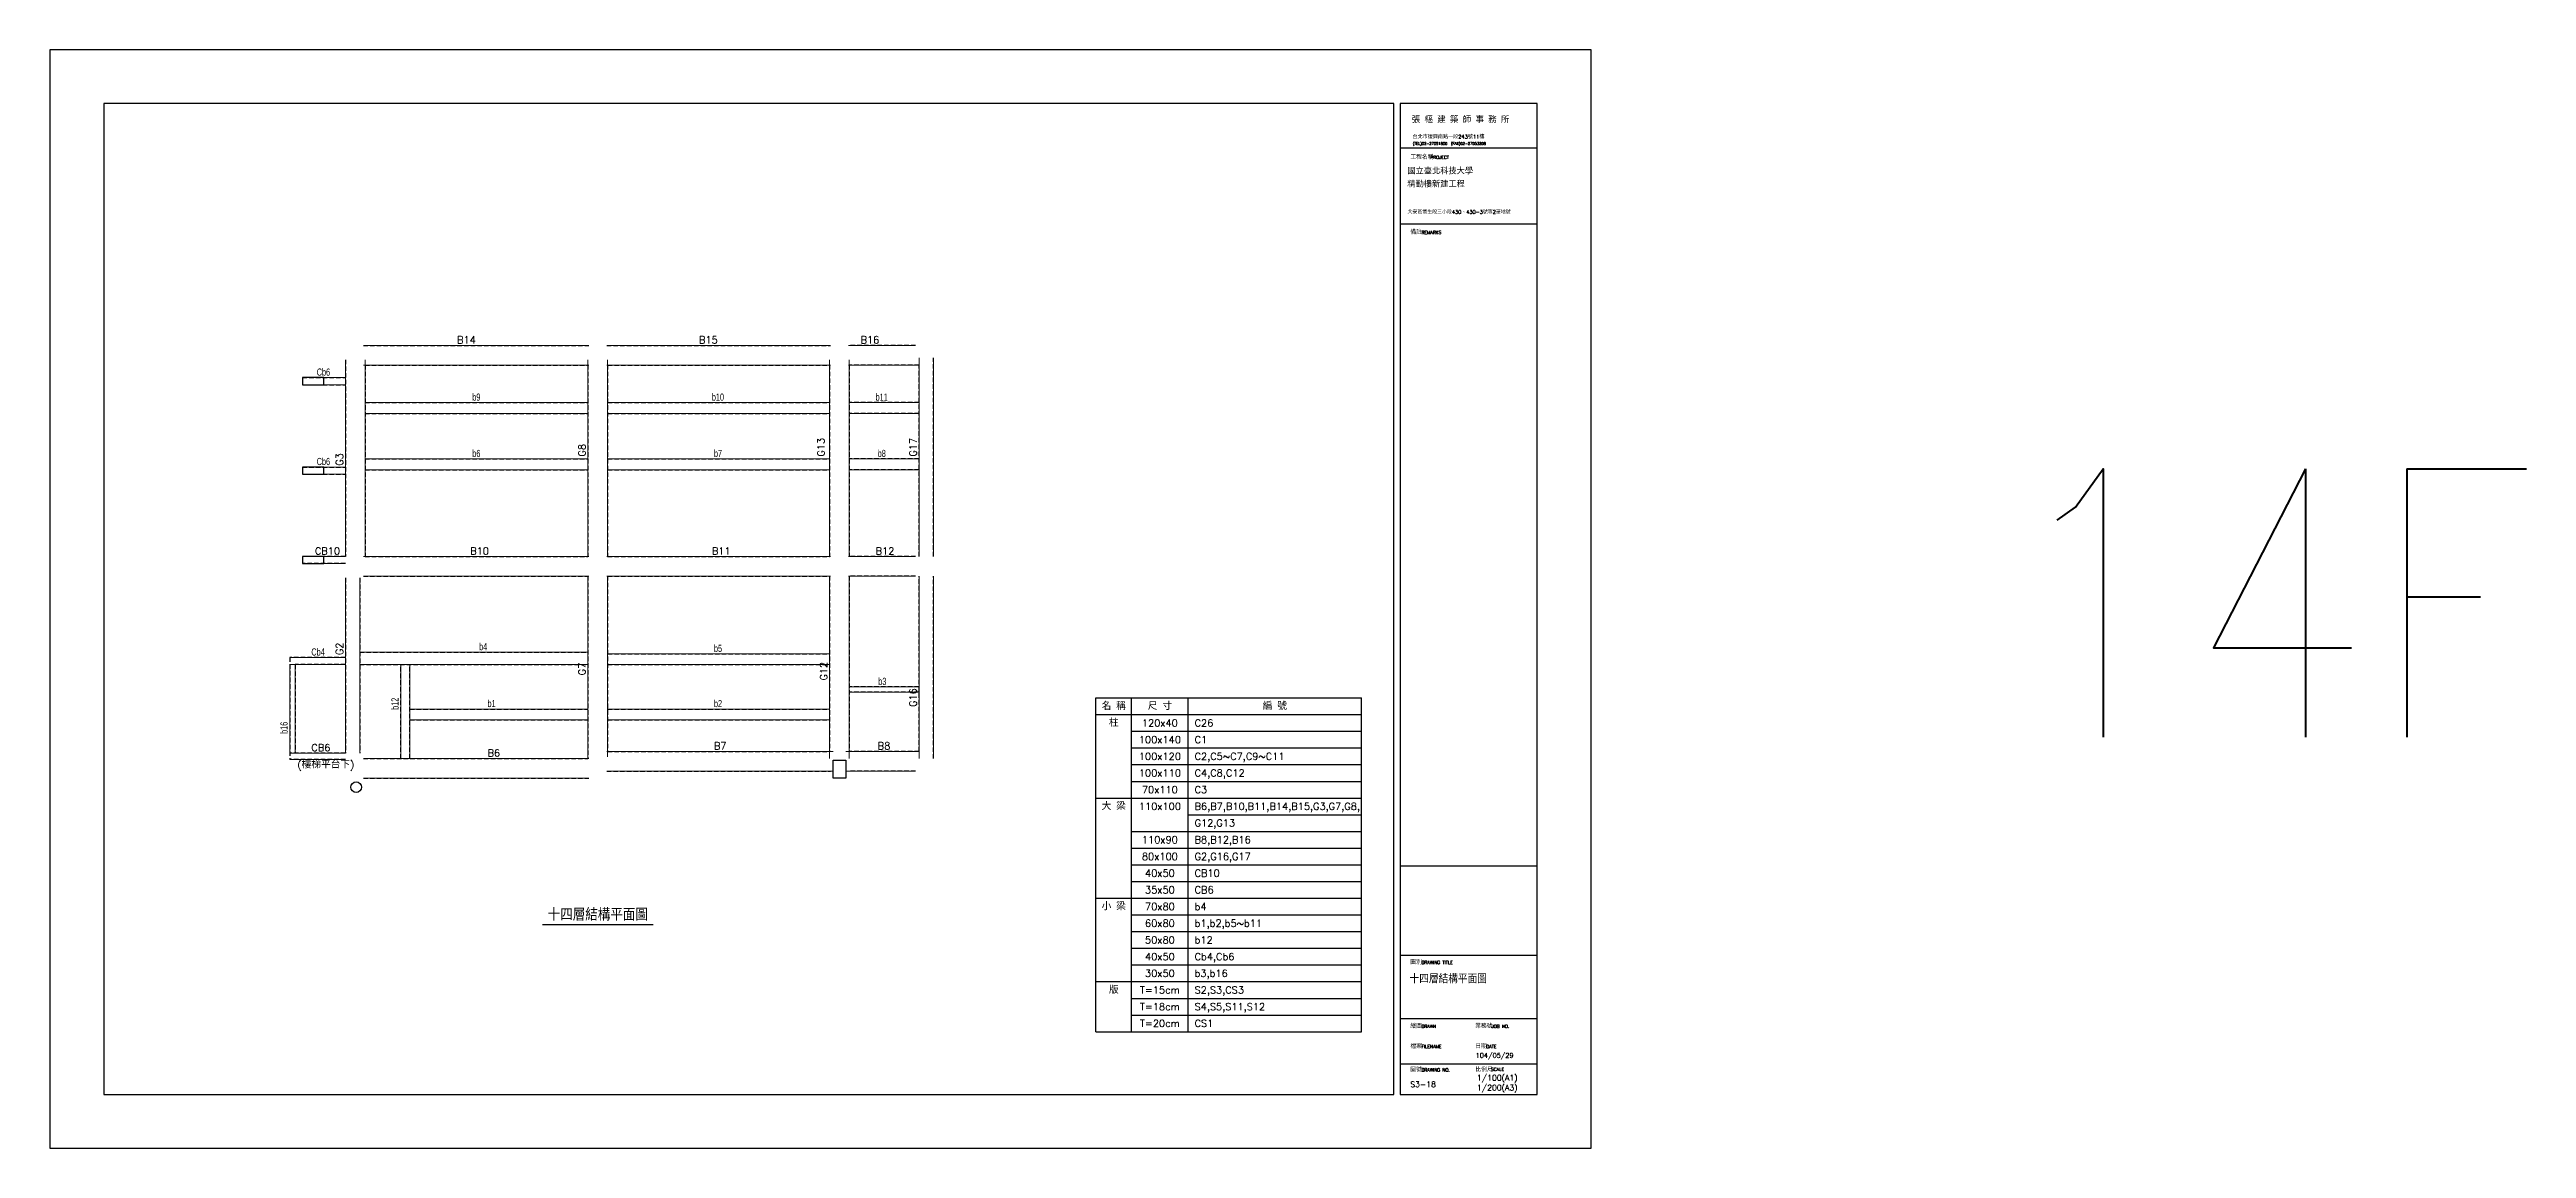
# Model space of a CAD drawing. Header units: millimetres. Extents: x -6716 to 14417, y -6142 to 137521.
# Drawn here: x -2 to 13837, y 12278 to 18423 of the extents above; entities that cross this region are included whole.
import ezdxf
from ezdxf.enums import TextEntityAlignment as Align

# ---------------------------------------------------------------- set-up
doc = ezdxf.new("R2010")
doc.units = ezdxf.units.MM
doc.header["$LTSCALE"] = 100
doc.linetypes.add('CENTER', pattern=[2, 1.25, -0.25, 0.25, -0.25])
doc.linetypes.add('HIDDEN', pattern=[0.375, 0.25, -0.125])
for name, color, linetype in [('0-BEAM01', 4, 'HIDDEN'), ('0-BEAM02', 241, 'HIDDEN'), ('0-NOTES', 7, 'Continuous'), ('0-TEXT01', 4, 'Continuous'), ('0-TEXT02', 241, 'Continuous'), ('0-TEXTN', 4, 'Continuous'), ('0-施工圖框$0$TEXT-圖框', 3, 'Continuous'), ('0-施工圖框$0$圖框', 7, 'Continuous'), ('CTEXT', 7, 'Continuous'), ('TEXT-標題', 3, 'Continuous'), ('TITLE', 7, 'Continuous')]:
    doc.layers.add(name, color=color, linetype=linetype)
for name, color, linetype, lineweight in [('RA-Beam-Edge2D', 65, 'Continuous', 15), ('RA-Beam-Name', 2, 'CENTER', 0), ('RA-Column-Section', 9, 'Continuous', 30), ('RA-Floor-Origin', 3, 'Continuous', 30), ('RA-Floor.BoundingBox', 55, 'Continuous', 20)]:
    doc.layers.add(name, color=color, linetype=linetype, lineweight=lineweight)
doc.styles.add('0-施工圖框$0$TXT', font='romans.shx', dxfattribs={"bigfont": 'chineset.shx'})
doc.styles.add('3-AUCAD', font='aucad.shx', dxfattribs={"width": 0.67, "height": 30, "bigfont": 'single.shx'})
doc.styles.add('CHINA', font='romans.shx', dxfattribs={"width": 0.8, "bigfont": 'china.shx'})

msp = doc.modelspace()

# ---------------------------------------------------------------- texts
at = {"color": 2, "lineweight": 25, "style": 'CHINA', "width": 0.8}
msp.add_text('14F', height=1500, dxfattribs=at).set_placement((13888.01765021199, 14576.9159770098), align=Align.RIGHT)
at = {"layer": '0-TEXT01', "style": '0-施工圖框$0$TXT'}
msp.add_text('(樓梯平台下)', height=40, dxfattribs=at).set_placement((1382.282173995841, 14403.31201665983))
at = {"layer": '0-TEXT02', "style": '3-AUCAD', "width": 0.67}
for s, p in [('b1', (2444.373732155385, 14745.52091372236)), ('b2', (3709.582461865775, 14745.52091372235))]:
    msp.add_text(s, height=40, dxfattribs=at).set_placement(p)
at = {"layer": '0-TEXTN', "style": '0-施工圖框$0$TXT'}
for s, p in [('名 稱', (5943.593186686885, 14750.44257769243)), ('柱', (5943.59318668691, 14657.10924427065)), ('120x40', (6201.333530624175, 14657.10924428849)), ('尺 寸', (6201.333530624128, 14750.44257769243)), ('編 號', (6843.395567423831, 14750.44257769241)), ('100x140', (6201.333530624152, 14563.77591096978)), ('100x120', (6201.333530624128, 14470.44257765108)), ('100x110', (6201.333530624128, 14377.10924432843)), ('70x110', (6201.333530624128, 14283.77591100973)), ('大 梁', (5943.593186686835, 14190.44257759243)), ('110x100', (6201.333530624091, 14190.44257761453)), ('110x90', (6201.333530624097, 14003.77591097841)), ('80x100', (6201.333530624057, 13910.44257768451)), ('40x50', (6201.333530623942, 13817.10924434228)), ('35x50', (6201.333530623942, 13723.77591103882)), ('小 梁', (5943.593186686891, 13630.44257772345)), ('70x80', (6201.33353062407, 13630.44257772161)), ('50x80', (6201.33353062411, 13443.77591103715)), ('60x80', (6201.333530624102, 13537.10924437938)), ('40x50', (6201.333530623986, 13350.44257769299)), ('版', (5943.593186686647, 13163.77591108718)), ('T=15cm', (6201.333530623948, 13163.77591110317)), ('30x50', (6201.33353062398, 13257.10924438341)), ('T=18cm', (6201.333530624181, 13070.44257779868)), ('T=20cm', (6201.333530624179, 12977.10924449906))]:
    msp.add_text(s, height=40, dxfattribs=at).set_placement(p, align=Align.MIDDLE_CENTER)
for s, p in [('C26', (6395.154857250523, 14637.10924428847)), ('C1', (6395.1548572505, 14543.77591096977)), ('C2,C5~C7,C9~C11', (6395.154857250476, 14450.44257765107)), ('C4,C8,C12', (6395.154857250476, 14357.10924432842)), ('C3', (6395.154857250476, 14263.77591100971)), ('G12,G13', (6395.154857250424, 14077.10924435145)), ('B6,B7,B10,B11,B14,B15,G3,G7,G8,', (6395.154857250424, 14170.44257764534)), ('B8,B12,B16', (6395.154857250493, 13983.77591092778)), ('G2,G16,G17', (6395.154857250453, 13890.44257763389)), ('CB10', (6395.154857250276, 13797.10924437308)), ('CB6', (6395.154857250276, 13703.77591106963)), ('b4', (6395.15485725036, 13610.44257772135)), ('b1,b2,b5~b11', (6395.154857250393, 13517.10924437912)), ('b12', (6395.1548572504, 13423.77591103688)), ('Cb4,Cb6', (6395.154857250276, 13330.44257769273)), ('S2,S3,CS3', (6395.154857250296, 13143.77591109717)), ('b3,b16', (6395.15485725027, 13237.10924438315)), ('S4,S5,S11,S12', (6395.154857250413, 13050.4425777927)), ('CS1', (6395.154857250411, 12957.10924449308))]:
    msp.add_text(s, height=40, dxfattribs=at).set_placement(p)
at = {"layer": '0-施工圖框$0$TEXT-圖框', "color": 3, "style": '0-施工圖框$0$TXT'}
msp.add_text('104/05/29', height=26.88000000515021, dxfattribs=at).set_placement((7965.592879682878, 12784.36866541408))
at = {"layer": '0-施工圖框$0$圖框', "color": 4, "style": '0-施工圖框$0$TXT'}
for s, height, p in [('張 樞 建 築 師 事 務 所', 34.99999999949068, (7608.270525533291, 18011.91523191726)), ('台北市復興南路一段243號11樓', 20.99999999969441, (7612.872073444193, 17924.50798626575)), ('(TEL)02-27051800  (FAX)02-27053208', 14.69999999978609, (7614.440380500815, 17889.40335217194)), ('工程名稱', 23.99999999965075, (7600.650118345024, 17809.126755878)), ('PROJECT', 17.99999999973807, (7711.913256959533, 17810.38727786081)), ('備註', 23.99999999965075, (7600.650118345024, 17389.55218403122)), ('REMARKS', 17.99999999973807, (7662.970736681616, 17390.81270601403)), ('圖別', 23.99999999965075, (7600.650118345063, 13307.85707590902)), ('DRAWING TITLE', 17.99999999973807, (7662.970736681655, 13309.11759789183)), ('繪圖', 23.99999999965075, (7600.650118345063, 12950.59389479732)), ('DRAWN', 17.99999999973807, (7662.970736681655, 12951.85441678012)), ('業務號', 23.99999999965075, (7962.783231929792, 12950.59389479732)), ('JOB NO.', 17.99999999973807, (8053.939764117407, 12951.85441678012)), ('檔案', 23.99999999965075, (7600.650118345063, 12837.19450911453)), ('圖號', 23.99999999965075, (7600.650118345063, 12706.58824923334)), ('FILENAME', 17.99999999973807, (7662.970736681655, 12838.45503109734)), ('比例尺', 23.99999999965075, (7963.572485260906, 12706.68186316464)), ('日期', 23.99999999965075, (7962.783231929792, 12837.19450911453)), ('DATE', 17.99999999973807, (8025.103850266383, 12838.45503109734)), ('DRAWING NO.', 17.99999999973807, (7662.970736681655, 12707.84877121615)), ('SCALE', 17.99999999973807, (8051.108884936386, 12710.97607810646))]:
    msp.add_text(s, height=height, dxfattribs=at).set_placement(p)
at = {"layer": '0-施工圖框$0$圖框', "color": 3, "style": '0-施工圖框$0$TXT'}
for s, height, p in [('國立臺北科技大學', 34.01999999950495, (7583.763868425257, 17725.11630848393)), ('精勤樓新建工程', 34.01999999950495, (7583.763868425257, 17652.17271882284)), ('大安區懷生段三小段430、430-3號等2筆地號', 20.41199999970297, (7584.911685709261, 17504.240463195))]:
    msp.add_text(s, height=height, dxfattribs=at).set_placement(p)
at = {"layer": 'CTEXT', "style": '0-施工圖框$0$TXT'}
msp.add_text('十四層結構平面圖', height=70, dxfattribs=at).set_placement((3060.778383079712, 13550.7674494452), align=Align.CENTER)
at = {"layer": 'RA-Beam-Name', "style": '0-施工圖框$0$TXT'}
for s, p in [('B14', (2274.662059581183, 16778.85446108691)), ('B15', (3626.537266324114, 16778.8544610869)), ('B16', (4528.668990676596, 16778.8544610869)), ('CB10', (1479.866420036258, 15598.85434187763)), ('B10', (2347.780621463127, 15598.85446108691)), ('B11', (3697.780621457801, 15598.85446108689)), ('B12', (4612.7806214578, 15598.85434378495)), ('CB6', (1460.280627742624, 14498.85422505253)), ('B7', (3709.582460678997, 14508.85447734671)), ('B8', (4624.582460678997, 14508.85435977869)), ('B6', (2444.373732155385, 14468.85447776197))]:
    msp.add_text(s, height=40, dxfattribs=at).set_placement(p)
at = {"layer": 'RA-Beam-Name', "style": '3-AUCAD', "width": 0.67}
for s, p in [('Cb6', (1490.11237397736, 16598.85411409715)), ('b9', (2359.58246336905, 16458.85430373068)), ('b10', (3697.780621457831, 16458.85428179614)), ('b11', (4612.780621457799, 16458.85416401734)), ('Cb6', (1490.11237397736, 16098.85411409714)), ('b6', (2359.58246338409, 16143.85396111054)), ('b7', (3709.58246338409, 16143.85396111054)), ('b8', (4624.582463384089, 16143.85407888932)), ('b4', (2397.648891943055, 15063.85424173365)), ('b5', (3709.582463296297, 15053.85424173375)), ('Cb4', (1460.280631744928, 15033.85420373445)), ('b3', (4627.706271101604, 14869.3542212378))]:
    msp.add_text(s, height=40, dxfattribs=at).set_placement(p)
at = {"layer": 'RA-Beam-Name', "style": '0-施工圖框$0$TXT'}
for s, p in [('G8', (2992.344047959293, 16146.32149498248)), ('G13', (4327.344047959292, 16146.32149498248)), ('G17', (4842.344048019135, 16146.32149498248)), ('G3', (1637.344047944235, 16094.80322391126)), ('G2', (1637.344684315977, 15035.90699099513)), ('G7', (2992.344047944236, 14923.3672990721)), ('G12', (4342.344047944236, 14894.12359366363)), ('G16', (4842.344047944243, 14746.60463489481))]:
    msp.add_text(s, height=40, rotation=90, dxfattribs=at).set_placement(p)
at = {"layer": 'RA-Beam-Name', "style": '3-AUCAD', "width": 0.67}
for s, p in [('b12', (1947.345854250548, 14729.80298297035)), ('b16', (1327.344193815726, 14595.32888341713))]:
    msp.add_text(s, height=40, rotation=90, dxfattribs=at).set_placement(p)
at = {"layer": 'TEXT-標題', "ltscale": 200, "style": '0-施工圖框$0$TXT'}
for s, height, p in [('十四層結構平面圖', 45, (7596.50763054552, 13202.32691759589)), ('S3-18', 31.5, (7600.313393169044, 12620.81423602338)), ('1/100(A1)', 31.5, (7972.977422653338, 12657.08089745413)), ('1/200(A3)', 31.5, (7972.977422653338, 12601.82457026614))]:
    msp.add_text(s, height=height, dxfattribs=at).set_placement(p)

# ---------------------------------------------------------------- linework, layer by layer
at = {"color": 1}
msp.add_lwpolyline([(4375.778383079683, 14347.9500198926), (4375.778383079683, 14447.9500198926), (4445.778383079683, 14447.9500198926), (4445.778383079683, 14347.9500198926)], close=True, dxfattribs=at)
at = {"layer": '0-BEAM01'}
for p, q in [((1750.778383079682, 16767.95025115863), (3010.778383079683, 16767.95025115863)), ((3110.778383079683, 16767.95025115863), (4360.778383079682, 16767.95025115863)), ((4835.778383068739, 16767.95013385668), (4460.778379682218, 16767.95013385668)), ((1650.778383079683, 16687.95013385668), (1650.778383079683, 15587.95025719012)), ((1760.778383079682, 16657.95025115863), (3005.778383079683, 16657.95025115863)), ((1760.778383079683, 16657.95025115863), (1760.778383079683, 15587.95025115863)), ((3005.778383079683, 16657.95025115863), (3005.778383079682, 15587.95025115863)), ((3115.778383079683, 16657.95025115863), (4355.778383079683, 16657.95025115863)), ((3115.778383079684, 16657.95025115863), (3115.778383079683, 15587.95025115863)), ((4355.778383079684, 16657.95025115864), (4355.778383079682, 15587.95025115863)), ((4465.778383079682, 16657.95025115864), (4465.778383079682, 15587.95013385668)), ((4855.778383079682, 16657.95013385668), (4465.778383079682, 16657.95013385668)), ((4855.778383079682, 15587.95013385668), (4855.778383079682, 16657.95025115864)), ((4935.778383079682, 15587.95013385668), (4935.778383079682, 16697.95013385668)), ((1650.778383079682, 15587.95013385668), (1410.79965556017, 15587.95013160558)), ((1650.778383454898, 15547.95013385668), (1410.79965556017, 15547.95013160558)), ((1760.778383079683, 15587.95025115863), (3005.778383079682, 15587.95025115863)), ((3115.778383079683, 15587.95025115863), (4355.778383079682, 15587.95025115863)), ((4835.778383068739, 15587.95013385668), (4465.778383079682, 15587.95013385668)), ((1650.778383079683, 15467.95013385668), (1650.778386536752, 14487.95024495974)), ((1730.778383079683, 15467.95013385668), (1730.778383079683, 14487.95024495974)), ((1750.778383079683, 15477.95025115863), (3005.778383079682, 15477.95025115863)), ((3005.778383079682, 15477.95025115863), (3005.778383079682, 14457.95024540417)), ((3115.778383079683, 15477.95025115863), (3115.778383079683, 14497.95024548395)), ((3115.778383079683, 15477.95025115863), (4355.778383079682, 15477.95025115863)), ((4355.778383079682, 15477.95025115863), (4355.778383079682, 14497.95012757464)), ((4465.778383079682, 15477.95013385668), (4465.778383079683, 14497.95012770298)), ((4835.778383068739, 15477.95013385668), (4465.778383079682, 15477.95013385668)), ((4855.778383139286, 14497.95012815797), (4855.778383139287, 15477.95013385668)), ((4935.778383139287, 14457.95012813464), (4935.778383139287, 15477.95013385668)), ((1650.77840210529, 14487.95001417057), (1340.778396740872, 14487.95001607792)), ((1650.778401855146, 14452.95001417057), (1340.778396490728, 14452.95001607792)), ((1750.778383079683, 14457.95024640623), (3005.778383079682, 14457.95024540417)), ((3115.778383079683, 14497.95024548395), (4355.778383079682, 14497.95024548395)), ((4855.778383139286, 14497.95012815797), (4465.778383079682, 14497.95012770298)), ((1750.778383079683, 14347.95108657732), (3010.778383079683, 14347.95108600244)), ((3110.778383079683, 14387.95024548395), (4360.778383079682, 14387.95024548395)), ((4835.778383068739, 14387.95012813464), (4460.778383079682, 14387.95012769722))]:
    msp.add_line(p, q, dxfattribs=at)
at = {"layer": '0-BEAM02'}
for p, q in [((1410.777163568651, 16587.94992023364), (1650.778383079682, 16587.94992309466)), ((1410.777164045485, 16547.94992023364), (1650.778383556518, 16547.94992309466)), ((1760.778383079682, 16447.94995313541), (3005.778383079683, 16447.94995313538)), ((1760.778383079682, 16387.94995313541), (3005.778383079683, 16387.94995313538)), ((3115.778383079682, 16447.94995313543), (4355.778383079683, 16447.94995313539)), ((3115.778383079682, 16387.94995313543), (4355.778383079683, 16387.94995313538)), ((4855.778383079682, 16447.94995408906), (4465.778383079682, 16447.94995408906)), ((4855.778383079682, 16387.94995408906), (4465.778383079682, 16387.94995408906)), ((1410.777163568651, 16087.94992023364), (1650.778383079683, 16087.94992309466)), ((1760.77838309474, 16132.94972924778), (3005.778383094741, 16132.94972924778)), ((1760.77838309474, 16072.9497292478), (3005.778383094741, 16072.9497292478)), ((3115.77838309474, 16132.94972924777), (4355.778383094741, 16132.94972924777)), ((3115.77838309474, 16072.9497292478), (4355.778383094741, 16072.9497292478)), ((4855.77838309474, 16132.9497302015), (4465.778383094739, 16132.94973020148)), ((4855.778383094739, 16072.9497302015), (4465.77838309474, 16072.94973020148)), ((1410.777164045485, 16047.94992023364), (1650.778383556518, 16047.94992309466)), ((1650.778383079683, 15022.95000987094), (1340.778403643285, 15022.94997774139)), ((1340.778403643285, 15022.94997774141), (1340.778395835077, 14452.95001607792)), ((1370.778403183979, 14982.94998090169), (1370.778396236971, 14487.95001589032)), ((1650.778387293395, 14982.95000987094), (1370.778403183979, 14982.94998090169)), ((1730.778384510186, 15052.95000987099), (3005.778383079681, 15052.95000987092)), ((1730.778384510186, 14982.95000987094), (3005.778383079681, 14982.95000987091)), ((1960.780067685758, 14457.95024623855), (1960.780067685757, 14982.95000987093)), ((2010.780067685758, 14457.95024619863), (2010.780067685757, 14982.95000987093)), ((3115.778383079683, 15042.95000987097), (4355.778383079682, 15042.95000987092)), ((3115.778383079683, 14982.95000987094), (4355.778383079682, 14982.95000987092)), ((4855.778383020079, 14858.4502444829), (4465.778383020078, 14858.4502444829)), ((4855.778383020079, 14828.4502444829), (4465.778383020078, 14828.4502444829)), ((2010.780067685758, 14734.61668185958), (3005.778383079682, 14734.6166818596)), ((2010.780067685757, 14674.6166818596), (3005.778383079682, 14674.61668185962)), ((3115.778383079682, 14734.61668185957), (4355.778383079682, 14734.6166818596)), ((3115.778383079682, 14674.6166818596), (4355.778383079682, 14674.61668185961))]:
    msp.add_line(p, q, dxfattribs=at)
at = {"layer": '0-NOTES'}
for p, q in [((5843.752125758627, 12930.44257833459), (5843.752125758583, 14797.10924435907)), ((5843.752125758583, 14797.10924435907), (7327.558321214696, 14797.10924435907)), ((5843.752125758583, 14703.77591102576), (7327.558321214696, 14703.77591102576)), ((6043.434247615405, 12930.44257833459), (6043.434247615362, 14797.10924435907)), ((6359.232813632938, 12930.44257833459), (6359.232813632952, 14797.10924435907)), ((7327.558321214601, 12930.44257832002), (7327.558321214696, 14797.10924435907)), ((5843.752125758491, 14237.10924435596), (7327.558321214618, 14237.10924435596)), ((5843.752125758531, 13677.10924439031), (7327.5583212146, 13677.10924439031)), ((5843.752125758403, 13210.44257775385), (7327.558321214487, 13210.44257775337)), ((5843.752125758627, 12930.44257833459), (7327.558321214594, 12930.44257833457))]:
    msp.add_line(p, q, dxfattribs=at)
at = {"layer": '0-NOTES', "color": 3}
for p, q in [((6043.434247615496, 14610.44257761294), (7327.558321214838, 14610.44257761294)), ((6043.434247615472, 14517.10924429424), (7327.558321214814, 14517.10924429424)), ((6043.434247615449, 14423.77591097553), (7327.55832121479, 14423.77591097553)), ((6043.434247615449, 14330.44257765683), (7327.55832121479, 14330.44257765683)), ((6359.232813632848, 14143.77591091703), (7327.558321214607, 14143.77591091703)), ((6043.434247615271, 14050.44257762313), (7327.558321214606, 14050.44257762313)), ((6043.434247615272, 13957.10924432924), (7327.558321214607, 13957.10924432924)), ((6043.43424761524, 13863.77591103535), (7327.558321214581, 13863.77591103535)), ((6043.434247615207, 13770.44257774145), (7327.558321214548, 13770.44257774145)), ((6043.434247615325, 13583.775911057), (7327.558321214667, 13583.775911057)), ((6043.434247615343, 13490.44257770584), (7327.558321214685, 13490.44257770584)), ((6043.434247615369, 13397.10924435469), (7327.55832121471, 13397.10924435469)), ((6043.434247615362, 13303.77591098569), (7327.558321214704, 13303.77591098569)), ((6043.434247615298, 13117.10924445376), (7327.558321214552, 13117.10924445374)), ((6043.434247615296, 13023.77591115413), (7327.55832121455, 13023.77591115412))]:
    msp.add_line(p, q, dxfattribs=at)
at = {"layer": '0-施工圖框$0$圖框', "color": 1}
for p, q in [((8310.000024596713, 18120.00003757215), (7544.147236793338, 18120.00003757215)), ((7544.147236793338, 18120.00003757215), (7544.147236793422, 13855.93289719585)), ((8310.000024596797, 13855.93289719585), (8310.000024596713, 18120.00003757215)), ((8310.000024596713, 17870.0000375758), (7544.147236793338, 17870.0000375758)), ((8310.000024596713, 17445.00003758198), (7544.147236793338, 17445.00003758198)), ((7544.147236793298, 13855.93289719584), (7544.147236793377, 12580.00003765277)), ((8310.000024596713, 13855.93289719585), (7544.147236793298, 13855.93289719585)), ((8310.000024596753, 12580.00003765277), (8310.000024596713, 13855.93289719584)), ((8310.000024596753, 13355.93289720312), (7544.147236793377, 13355.93289720312)), ((8310.000024596753, 13002.64175537543), (7544.147236793377, 13002.64175537543)), ((8310.000024596753, 12749.13292859456), (7544.147236793377, 12749.13292859456)), ((7544.147236793377, 12580.00003765277), (8310.000024596753, 12580.00003765277))]:
    msp.add_line(p, q, dxfattribs=at)
at = {"layer": 'Defpoints'}
for points in [[(2.362934174016118e-05, 12280.00003765713), (8610.000024631678, 12280.00003765713), (8610.000024631678, 18420.00003756777), (2.362934174016118e-05, 18420.00003756777)], [(300.0000236642663, 12580.00003765277), (7508.419288277732, 12580.00003765277), (7508.419288277732, 18120.00003757215), (300.0000236642663, 18120.00003757215)]]:
    msp.add_lwpolyline(points, close=True, dxfattribs=at)
at = {"layer": 'RA-Beam-Edge2D'}
for p, q in [((1750.778383079682, 16767.95025115863), (3010.778383079683, 16767.95025115863)), ((3110.778383079683, 16767.95025115863), (4360.778383079682, 16767.95025115863)), ((4460.778379682218, 16767.95013385668), (4835.77838306874, 16767.95013385668)), ((1650.778383079683, 15587.95025719012), (1650.778383079683, 16687.95013385668)), ((1750.778383079683, 16657.95025115863), (3010.778383079683, 16657.95025115863)), ((1760.778383079683, 15587.95025115863), (1760.778383079682, 16687.95013385668)), ((3005.778383079682, 15587.95025115863), (3005.778383079684, 16687.95013290301)), ((3110.778383079683, 16657.95025115864), (4360.778383079682, 16657.95025115863)), ((3115.778383079683, 15587.95025115863), (3115.778383079684, 16687.95013290301)), ((4355.778383079682, 15587.95025115863), (4355.778383079685, 16687.95013385669)), ((4460.778383079683, 16657.95013385668), (4835.77838306874, 16657.95013385668)), ((4465.778383079682, 15587.95013385668), (4465.778383079682, 16687.95013385669)), ((4855.778383079682, 15587.95013385668), (4855.778383079682, 16697.95013385668)), ((4935.778383079682, 15587.95013385668), (4935.778383079682, 16697.95013385668)), ((1530.778412583983, 16587.94992166416), (1650.778383079682, 16587.94992309466)), ((1530.778412583983, 16547.94992166416), (1650.778383079683, 16547.94992309466)), ((1760.778383079682, 16447.94995313541), (3005.778383079683, 16447.94995313538)), ((1760.778383079682, 16387.94995313541), (3005.778383079683, 16387.94995313538)), ((3115.778383079682, 16447.94995313543), (4355.778383079683, 16447.94995313539)), ((3115.778383079682, 16387.94995313543), (4355.778383079683, 16387.94995313538)), ((4465.778383079682, 16447.94995408906), (4855.778383079682, 16447.94995408906)), ((4465.778383079682, 16387.94995408906), (4855.778383079682, 16387.94995408906)), ((1530.778412583983, 16087.94992166416), (1650.778383079683, 16087.94992309466)), ((1760.77838309474, 16132.94972924778), (3005.778383094741, 16132.94972924778)), ((1760.77838309474, 16072.9497292478), (3005.778383094741, 16072.9497292478)), ((3115.77838309474, 16132.94972924777), (4355.778383094741, 16132.94972924777)), ((3115.77838309474, 16072.9497292478), (4355.778383094741, 16072.9497292478)), ((4465.778383094739, 16132.94973020148), (4855.77838309474, 16132.9497302015)), ((4465.77838309474, 16072.94973020148), (4855.778383094739, 16072.9497302015)), ((1530.778412583983, 16047.94992166416), (1650.778383079683, 16047.94992309466)), ((1530.778412703192, 15587.95013273103), (1650.778383079683, 15587.95013385668)), ((1530.778412703192, 15547.95013273104), (1650.778383079683, 15547.95013385668)), ((1750.778383079683, 15587.95025115863), (3010.778383079683, 15587.95025115863)), ((3110.778383079683, 15587.95025115862), (4360.778383079682, 15587.95025115862)), ((4460.778383079682, 15587.95013385669), (4835.778383068739, 15587.95013385668)), ((1650.778386536752, 14487.95024495974), (1650.778383079683, 15467.95013385668)), ((1730.778383079683, 14487.95024495974), (1730.778383079683, 15467.95013385668)), ((1750.778383079683, 15477.95025115863), (3010.778383079683, 15477.95025115863)), ((3005.778383079682, 14467.95012718096), (3005.778383079682, 15467.95013290301)), ((3110.778383079683, 15477.95025115863), (4360.778383079682, 15477.95025115863)), ((3115.778383079683, 14467.95012718096), (3115.778383079683, 15467.95013290301)), ((4355.778383079682, 14457.95002111875), (4355.778383079682, 15467.95013385668)), ((4460.778383079682, 15477.95013385668), (4835.778383068739, 15477.95013385668)), ((4465.778383079683, 14457.95001962012), (4465.778383079682, 15467.95013385668)), ((4855.778383139285, 14457.95012813464), (4855.778383139286, 15477.95013385668)), ((4935.778383139287, 14457.95012813464), (4935.778383139288, 15477.95013385668)), ((1340.778403643285, 15022.94997774139), (1650.778384649475, 15022.95000987095)), ((1340.778403095341, 14982.94997779784), (1650.77838479058, 14982.95000987095)), ((1340.778396314528, 14487.95001607792), (1340.778403095341, 14982.94997779784)), ((1370.778396236971, 14487.95001589032), (1370.778403183979, 14982.94998090169)), ((1730.778384510186, 15052.95000987099), (3005.778383079681, 15052.95000987092)), ((1730.778384510186, 14982.95000987094), (3005.778383079681, 14982.95000987091)), ((1960.780067685758, 14457.95024623855), (1960.780067685757, 14982.95000987093)), ((2010.780067685758, 14457.95024619863), (2010.780067685757, 14982.95000987093)), ((3115.778383079683, 15042.95000987097), (4355.778383079682, 15042.95000987092)), ((3115.778383079683, 14982.95000987094), (4355.778383079682, 14982.95000987092)), ((4465.778383020078, 14858.4502444829), (4855.778383020079, 14858.4502444829)), ((4465.778383020078, 14828.4502444829), (4855.778383020079, 14828.4502444829)), ((2010.780067685758, 14734.61668185958), (3005.778383079682, 14734.6166818596)), ((2010.780067685757, 14674.6166818596), (3005.778383079682, 14674.61668185962)), ((3115.778383079682, 14734.61668185957), (4355.778383079682, 14734.6166818596)), ((3115.778383079682, 14674.6166818596), (4355.778383079682, 14674.61668185961)), ((1340.778396740872, 14487.95001607792), (1650.77840210529, 14487.95001417057)), ((1340.778396490728, 14452.95001607792), (1650.778401855146, 14452.95001417057)), ((1750.778383079683, 14457.95024640623), (3010.778383079683, 14457.95024540017)), ((3110.778383079683, 14497.95024548395), (4375.778383079684, 14497.95024548395)), ((4445.778383079683, 14497.95012767964), (4835.778383068739, 14497.95012813463)), ((1750.778383079683, 14347.95108657732), (3010.778383079683, 14347.95108600244)), ((3110.778383079683, 14387.95024548395), (4375.778383079683, 14387.95024548395)), ((4445.778383079682, 14387.95012767972), (4835.778383068739, 14387.95012813464))]:
    msp.add_line(p, q, dxfattribs=at)
at = {"layer": 'RA-Column-Section'}
for points in [[(1410.79965556017, 16547.94992023364), (1530.778412583983, 16547.94992023364), (1530.778412583983, 16587.94992309466), (1410.778412583983, 16587.94992023364), (1410.79965556017, 16547.94992023364)], [(1410.79965556017, 16047.94992023364), (1530.778412583983, 16047.94992023364), (1530.778412583983, 16087.94992309466), (1410.778412583983, 16087.94992023364), (1410.79965556017, 16047.94992023364)], [(1410.799655679379, 15547.95013099566), (1530.778412703192, 15547.95013099566), (1530.778412703192, 15587.95013385668), (1410.778412703192, 15587.95013099566), (1410.799655679379, 15547.95013099566)]]:
    msp.add_lwpolyline(points, dxfattribs=at)
at = {"layer": 'RA-Floor-Origin'}
msp.add_circle((1710.778383079682, 14297.95025089761), 30, dxfattribs=at)
at = {"layer": 'RA-Floor.BoundingBox', "const_width": 5}
msp.add_lwpolyline([(2.362934174016118e-05, 18420.00003756777), (8610.000024631678, 18420.00003756777), (8610.000024631678, 12280.00003765713), (2.362934174016118e-05, 12280.00003765713)], close=True, dxfattribs=at)
at = {"layer": 'TITLE', "color": 1}
msp.add_line((2751.386298330624, 13530.76744944518), (3370.170467828742, 13530.7674494452), dxfattribs=at)

msp.set_redraw_order([(e.dxf.handle, doc.entitydb.next_handle()) for e in msp.query("TEXT MTEXT ATTDEF DIMENSION ARC_DIMENSION")])  # texts and dimensions are drawn at this point

doc.saveas('drawing.dxf')
